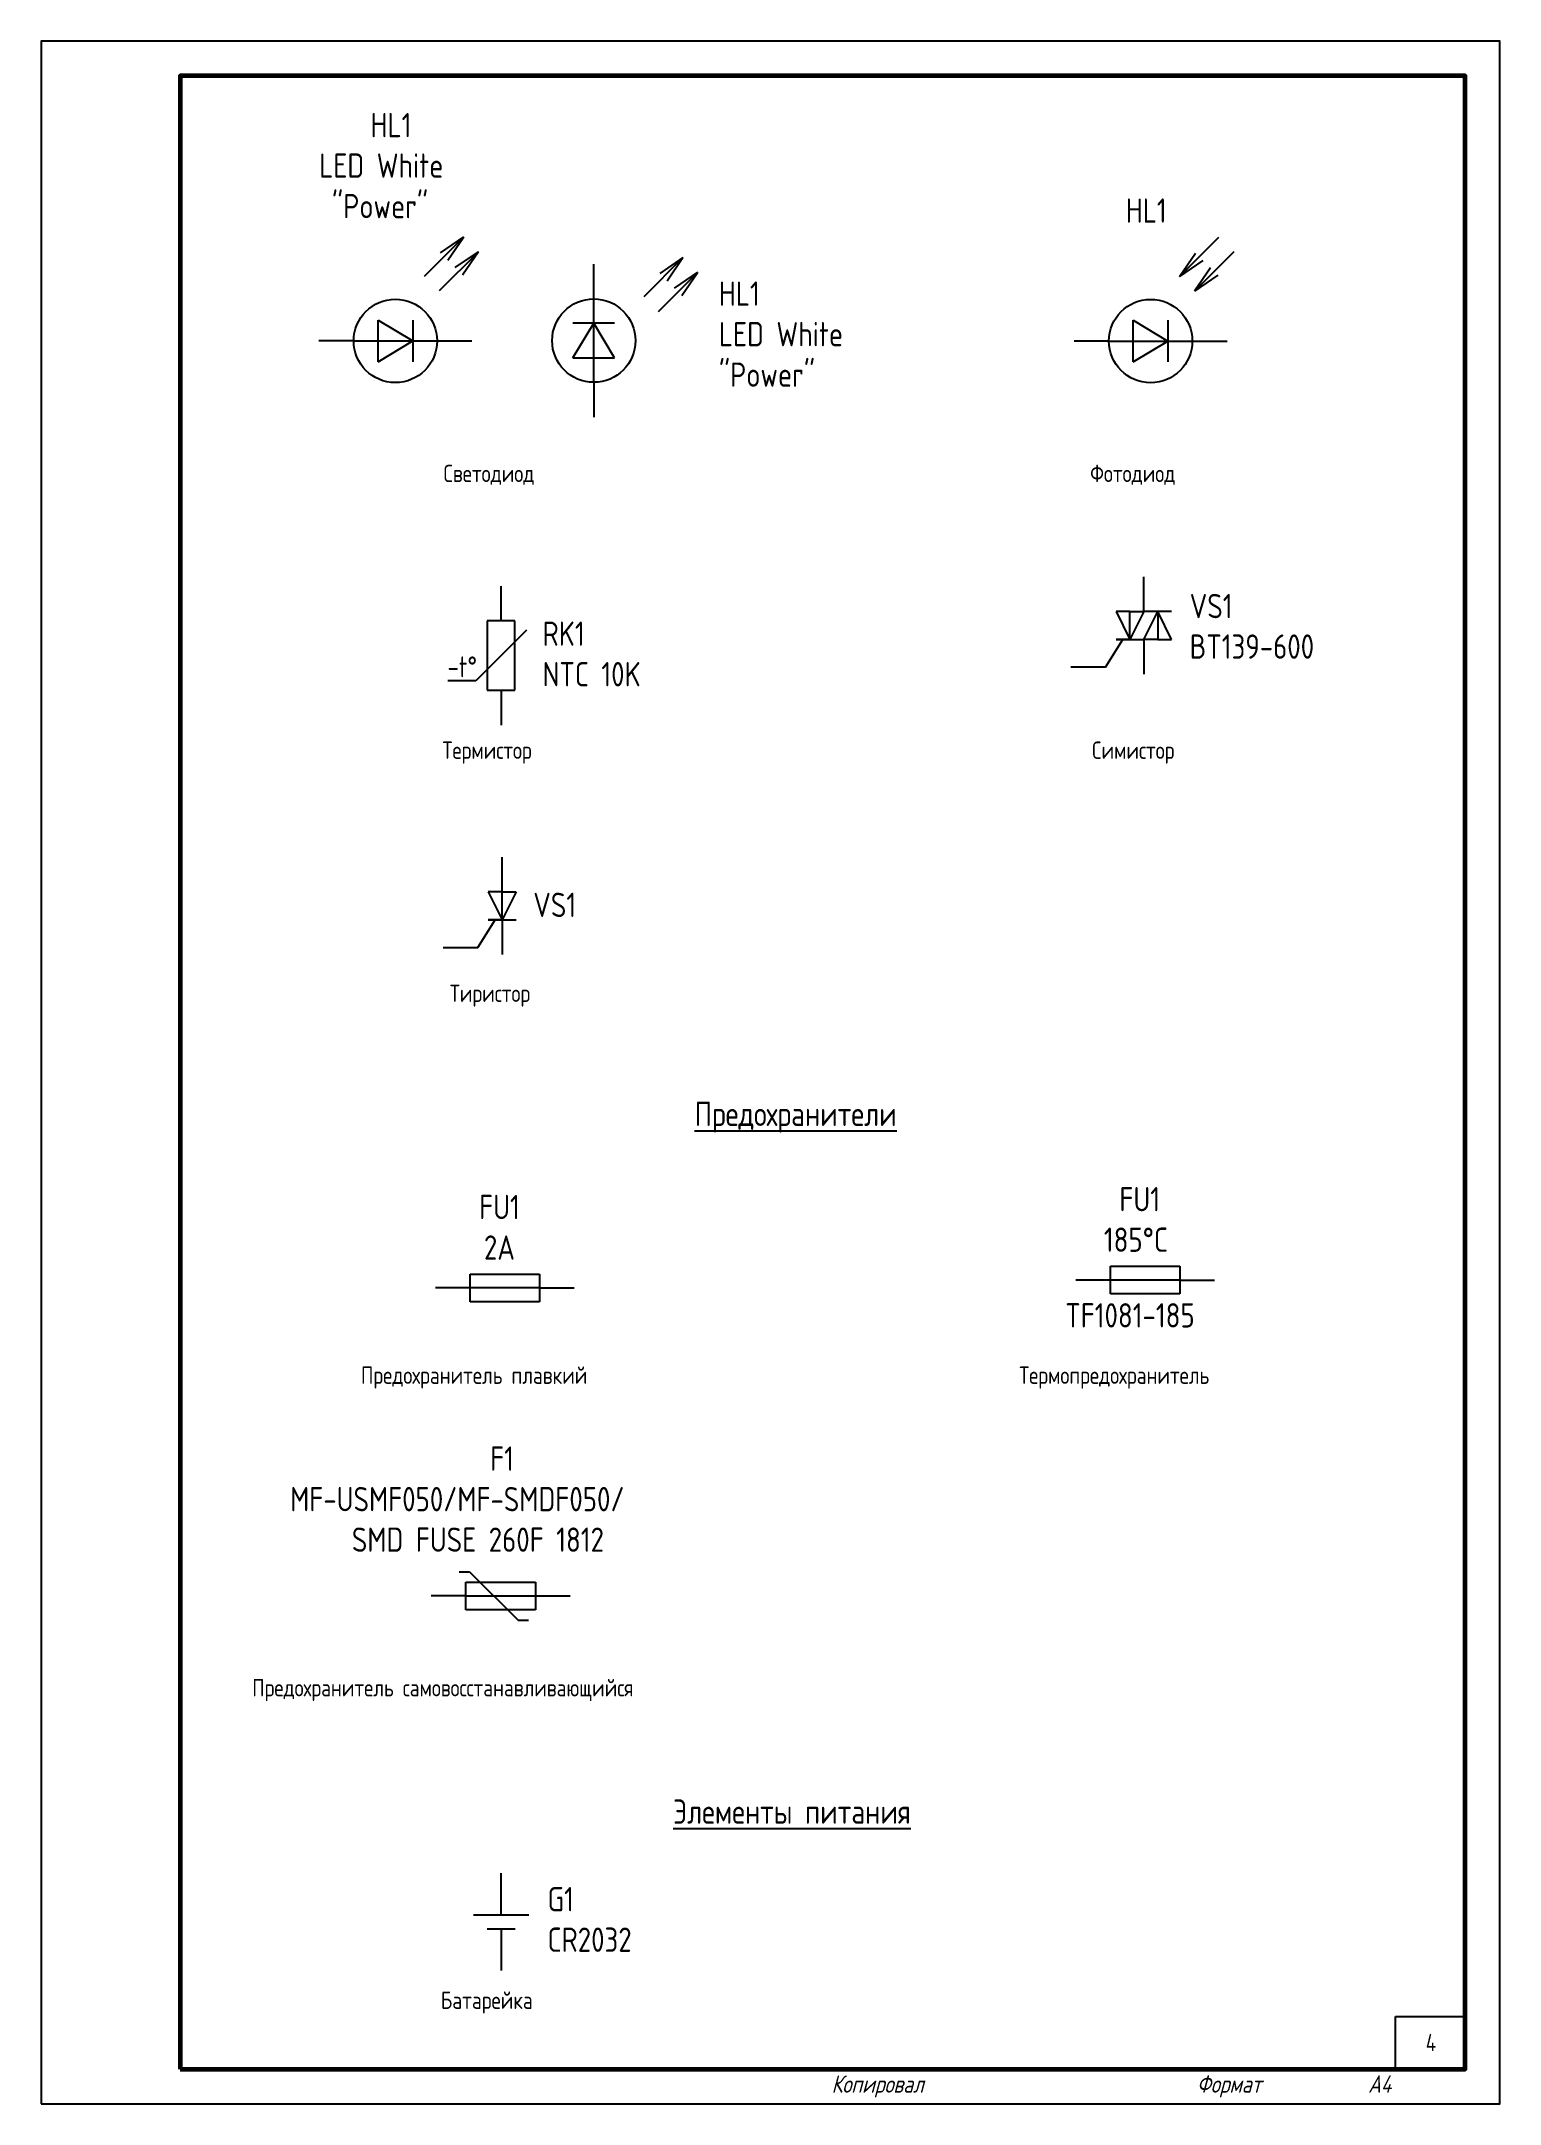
# Model space of a CAD drawing. Header units: millimetres. Extents: x 0 to 3360, y 0 to 297.
# Drawn here: x 840 to 1050, y 0 to 297 of the extents above; entities that cross this region are included whole.
import ezdxf
from ezdxf.enums import TextEntityAlignment as Align

# ---------------------------------------------------------------- set-up
doc = ezdxf.new("R2010")
doc.units = ezdxf.units.MM
doc.header["$LTSCALE"] = 0.2
doc.set_wipeout_variables(frame=1)
doc.styles.add('GOST 2.304', font='CS_Gost2304.shx')
doc.styles.add('ГОСТ 2.304', font='CS_Gost2304.shx')

msp = doc.modelspace()

# ---------------------------------------------------------------- texts
at = {"linetype": 'Continuous', "style": 'GOST 2.304'}
msp.add_text('-t°', height=3, dxfattribs=at).set_placement((900.62, 206.94), align=Align.MIDDLE_CENTER)
at = {"char_height": 3.5, "attachment_point": 1, "style": 'ГОСТ 2.304'}
for s, width, insert in [('\\pi11.227;HL1\\P\\pi3.8328;LED White\\P\\pi5.6703;"Power"', 28.8405, (876.19, 286.7)), ('\\pi11.227;HL1', 28.8405, (984.93, 274.39)), ('HL1\\PLED White\\P"Power"', 28.8405, (937.57, 262.43)), ('VS1\\PBT139-600', 22.7994, (1005.35, 217.44)), ('RK1\\PNTC 10K', 22.7994, (912.18, 213.46)), ('VS1', 22.7994, (910.84, 174.41)), ('\\pi6.2985;FU1\\P\\pi6.9985;2А', 19.0721, (896.74, 130.9)), ('\\pi6.2985;FU1\\P\\pi4.0673;185°C', 19.0721, (988.93, 132.03)), ('TF1081-185', 19.0721, (987.44, 115.3)), ('\\pi33.098;F1\\P\\pi4.3104;MF-USMF050/MF-SMDF050/\\P\\pi13.193;SMD FUSE 260F 1812', 69.6959, (871.53, 94.67)), ('G1\\PCR2032', 20.5111, (912.89, 31.23))]:
    msp.add_mtext_dynamic_manual_height_columns(s, width=width, gutter_width=25, heights=[0], dxfattribs=dict(at, insert=insert))
at = {"attachment_point": 4, "style": 'ГОСТ 2.304'}
for s, insert, char_height, width in [('\\pi37.928;Светодиод', (860, 234.59), 2.5, 92.5), ('\\pi38.524;Фотодиод', (952.5, 234.59), 2.5, 92.5), ('\\pi37.774;Термистор', (860, 194.59), 2.5, 92.5), ('\\pi38.803;Симистор', (952.5, 194.59), 2.5, 92.5), ('\\pi38.836;Тиристор', (860, 159.59), 2.5, 92.5), ('\\pi74.081;{\\H0.14x;\\LПредохранители}', (860, 142.09), 25, 185), ('\\pi26.031;Предохранитель плавкий ', (860, 104.59), 2.5, 92.5), ('\\pi28.312;Термопредохранитель ', (952.5, 104.59), 2.5, 92.5), ('\\pi10.375;Предохранитель самовосстанавливающийся', (860, 59.59), 2.5, 92.5), ('\\pi70.975;{\\H0.14x;\\LЭлементы питания}', (860, 42.09), 25, 185), ('\\pi37.531;Батарейка', (860, 14.59), 2.5, 92.5), ('\\pi4.3437;4', (1035, 8.84), 2.5, 10), ('{\\Q15;Копировал}', (953.79, 2.52), 2.5, 41.2143), ('{\\Q15;Формат            А4}', (1006.39, 2.52), 2.5, 38.6068)]:
    msp.add_mtext(s, dxfattribs=dict(at, insert=insert, char_height=char_height, width=width))

# ---------------------------------------------------------------- linework, layer by layer
at = {"linetype": 'Continuous', "lineweight": 60}
msp.add_line((860, 292.02), (860, 172.02), dxfattribs=at)
for p, q in [((895.18, 263.18), (900.83, 268.84)), ((897.47, 266.54), (900.83, 268.84)), ((898.53, 265.48), (900.83, 268.84)), ((1003.91, 263.16), (1009.57, 268.81)), ((902.95, 266.72), (897.3, 261.06)), ((899.6, 264.42), (902.95, 266.72)), ((902.95, 266.72), (900.66, 263.36)), ((919.56, 259.91), (919.56, 264.91)), ((932.4, 265.88), (926.75, 260.22)), ((932.4, 265.88), (929.05, 263.58)), ((930.11, 262.52), (932.4, 265.88)), ((1003.91, 263.16), (1006.21, 266.51)), ((1007.27, 265.45), (1003.91, 263.16)), ((1011.69, 266.69), (1006.04, 261.03)), ((1008.33, 264.39), (1006.04, 261.03)), ((928.87, 258.1), (934.53, 263.76)), ((931.17, 261.46), (934.53, 263.76)), ((932.23, 260.4), (934.53, 263.76)), ((1009.39, 263.33), (1006.04, 261.03)), ((919.56, 247.91), (919.56, 259.91)), ((888.49, 250.87), (888.49, 256.87)), ((888.49, 256.87), (893.49, 253.87)), ((893.49, 256.87), (893.49, 250.87)), ((922.56, 256.41), (916.56, 256.41)), ((916.56, 251.41), (919.56, 256.41)), ((922.56, 251.41), (919.56, 256.41)), ((997.23, 250.85), (997.23, 256.85)), ((997.23, 256.85), (1002.23, 253.85)), ((1002.23, 256.85), (1002.23, 250.85)), ((884.99, 253.87), (879.99, 253.87)), ((884.99, 253.87), (896.99, 253.87)), ((888.49, 250.87), (893.49, 253.87)), ((896.99, 253.87), (901.99, 253.87)), ((993.73, 253.85), (988.73, 253.85)), ((993.73, 253.85), (1005.73, 253.85)), ((997.23, 250.85), (1002.23, 253.85)), ((1005.73, 253.85), (1010.73, 253.85)), ((916.56, 251.41), (922.56, 251.41)), ((919.56, 247.91), (919.56, 242.91)), ((998.75, 214.89), (998.75, 219.89)), ((996.75, 214.89), (994.75, 214.89)), ((994.75, 214.89), (996.75, 210.89)), ((996.75, 210.89), (996.75, 214.89)), ((996.75, 214.89), (998.75, 214.89)), ((998.75, 214.89), (996.75, 210.89)), ((1002.75, 214.89), (998.75, 214.89)), ((998.75, 210.89), (1000.75, 214.89)), ((1000.75, 214.89), (1000.75, 210.89)), ((1002.75, 210.89), (1000.75, 214.89)), ((993.25, 206.89), (995.75, 210.89)), ((994.75, 210.89), (998.75, 210.89)), ((996.75, 210.89), (994.75, 210.89)), ((1000.75, 210.89), (998.75, 210.89)), ((998.75, 210.89), (998.75, 205.89)), ((1000.75, 210.89), (1002.75, 210.89)), ((993.25, 206.89), (988.25, 206.89)), ((902.56, 204.91), (898.56, 204.91)), ((906.36, 174.52), (906.36, 179.52)), ((906.36, 174.52), (904.36, 174.52)), ((904.36, 174.52), (906.36, 170.52)), ((906.36, 170.52), (906.36, 174.52)), ((906.36, 174.52), (908.36, 174.52)), ((908.36, 174.52), (906.36, 170.52)), ((902.86, 166.52), (905.36, 170.52)), ((904.36, 170.52), (908.36, 170.52)), ((906.36, 170.52), (904.36, 170.52)), ((906.36, 170.52), (906.36, 165.52)), ((897.86, 166.52), (902.86, 166.52)), ((901.75, 119.5), (911.75, 119.5)), ((901.75, 115.5), (901.75, 119.5)), ((911.75, 119.5), (911.75, 115.5)), ((993.94, 120.63), (1003.94, 120.63)), ((993.94, 116.63), (993.94, 120.63)), ((1003.94, 120.63), (1003.94, 116.63)), ((901.75, 117.5), (896.75, 117.5)), ((911.75, 117.5), (901.75, 117.5)), ((911.75, 117.5), (916.75, 117.5)), ((993.94, 118.63), (988.94, 118.63)), ((1003.94, 118.63), (993.94, 118.63)), ((1003.94, 116.63), (993.94, 116.63)), ((1003.94, 118.63), (1008.94, 118.63)), ((911.75, 115.5), (901.75, 115.5)), ((900.15, 76.64), (901.65, 76.64)), ((901.15, 75.14), (911.15, 75.14)), ((901.15, 71.14), (901.15, 75.14)), ((901.65, 76.64), (908.65, 69.64)), ((911.15, 75.14), (911.15, 71.14)), ((901.15, 73.14), (896.15, 73.14)), ((901.15, 73.14), (911.15, 73.14)), ((911.15, 73.14), (916.15, 73.14)), ((911.15, 71.14), (901.15, 71.14)), ((908.65, 69.64), (910.15, 69.64)), ((906.22, 27.22), (906.22, 33.22)), ((902.22, 27.22), (910.22, 27.22)), ((904.22, 25.22), (908.22, 25.22)), ((906.22, 25.22), (906.22, 19.22))]:
    msp.add_line(p, q)
msp.add_lwpolyline([(1035, 12.59), (1045, 12.59), (1045, 5.09), (1035, 5.09)], close=True)
at = {"linetype": 'Continuous', "lineweight": 50, "ltscale": 0.5, "flags": 128}
msp.add_lwpolyline([(860, 5.02), (1045, 5.02)], dxfattribs=at)
for centre in [(890.99, 253.87), (919.56, 253.91), (999.73, 253.85)]:
    msp.add_circle(centre, 6)

msp.set_redraw_order([(e.dxf.handle, doc.entitydb.next_handle()) for e in msp.query("TEXT MTEXT ATTDEF DIMENSION ARC_DIMENSION")])  # texts and dimensions are drawn at this point

# ---------------------------------------------------------------- wipeouts: each hides what was drawn before it
msp.add_wipeout([(904.21, 203.56), (908.21, 203.56), (908.21, 213.56), (904.21, 213.56)])

# ---------------------------------------------------------------- next in the draw order: linework, layer by layer
for p, q in [((906.21, 213.56), (906.21, 218.56)), ((909.85, 212.2), (902.56, 204.91)), ((908.21, 213.56), (904.21, 213.56)), ((904.21, 213.56), (904.21, 203.56)), ((908.21, 203.56), (908.21, 213.56)), ((904.21, 203.56), (908.21, 203.56)), ((906.21, 203.56), (906.21, 198.56))]:
    msp.add_line(p, q)
at = {"linetype": 'Continuous', "lineweight": 25}
msp.add_lwpolyline([(840, 0.02), (1050, 0.02), (1050, 297.02), (840, 297.02), (840, 0.02)], dxfattribs=at)
at = {"linetype": 'Continuous', "lineweight": 60}
msp.add_lwpolyline([(860, 5.02), (1045, 5.02), (1045, 292.02), (860, 292.02), (860, 5.02)], dxfattribs=at)

doc.saveas('drawing.dxf')
